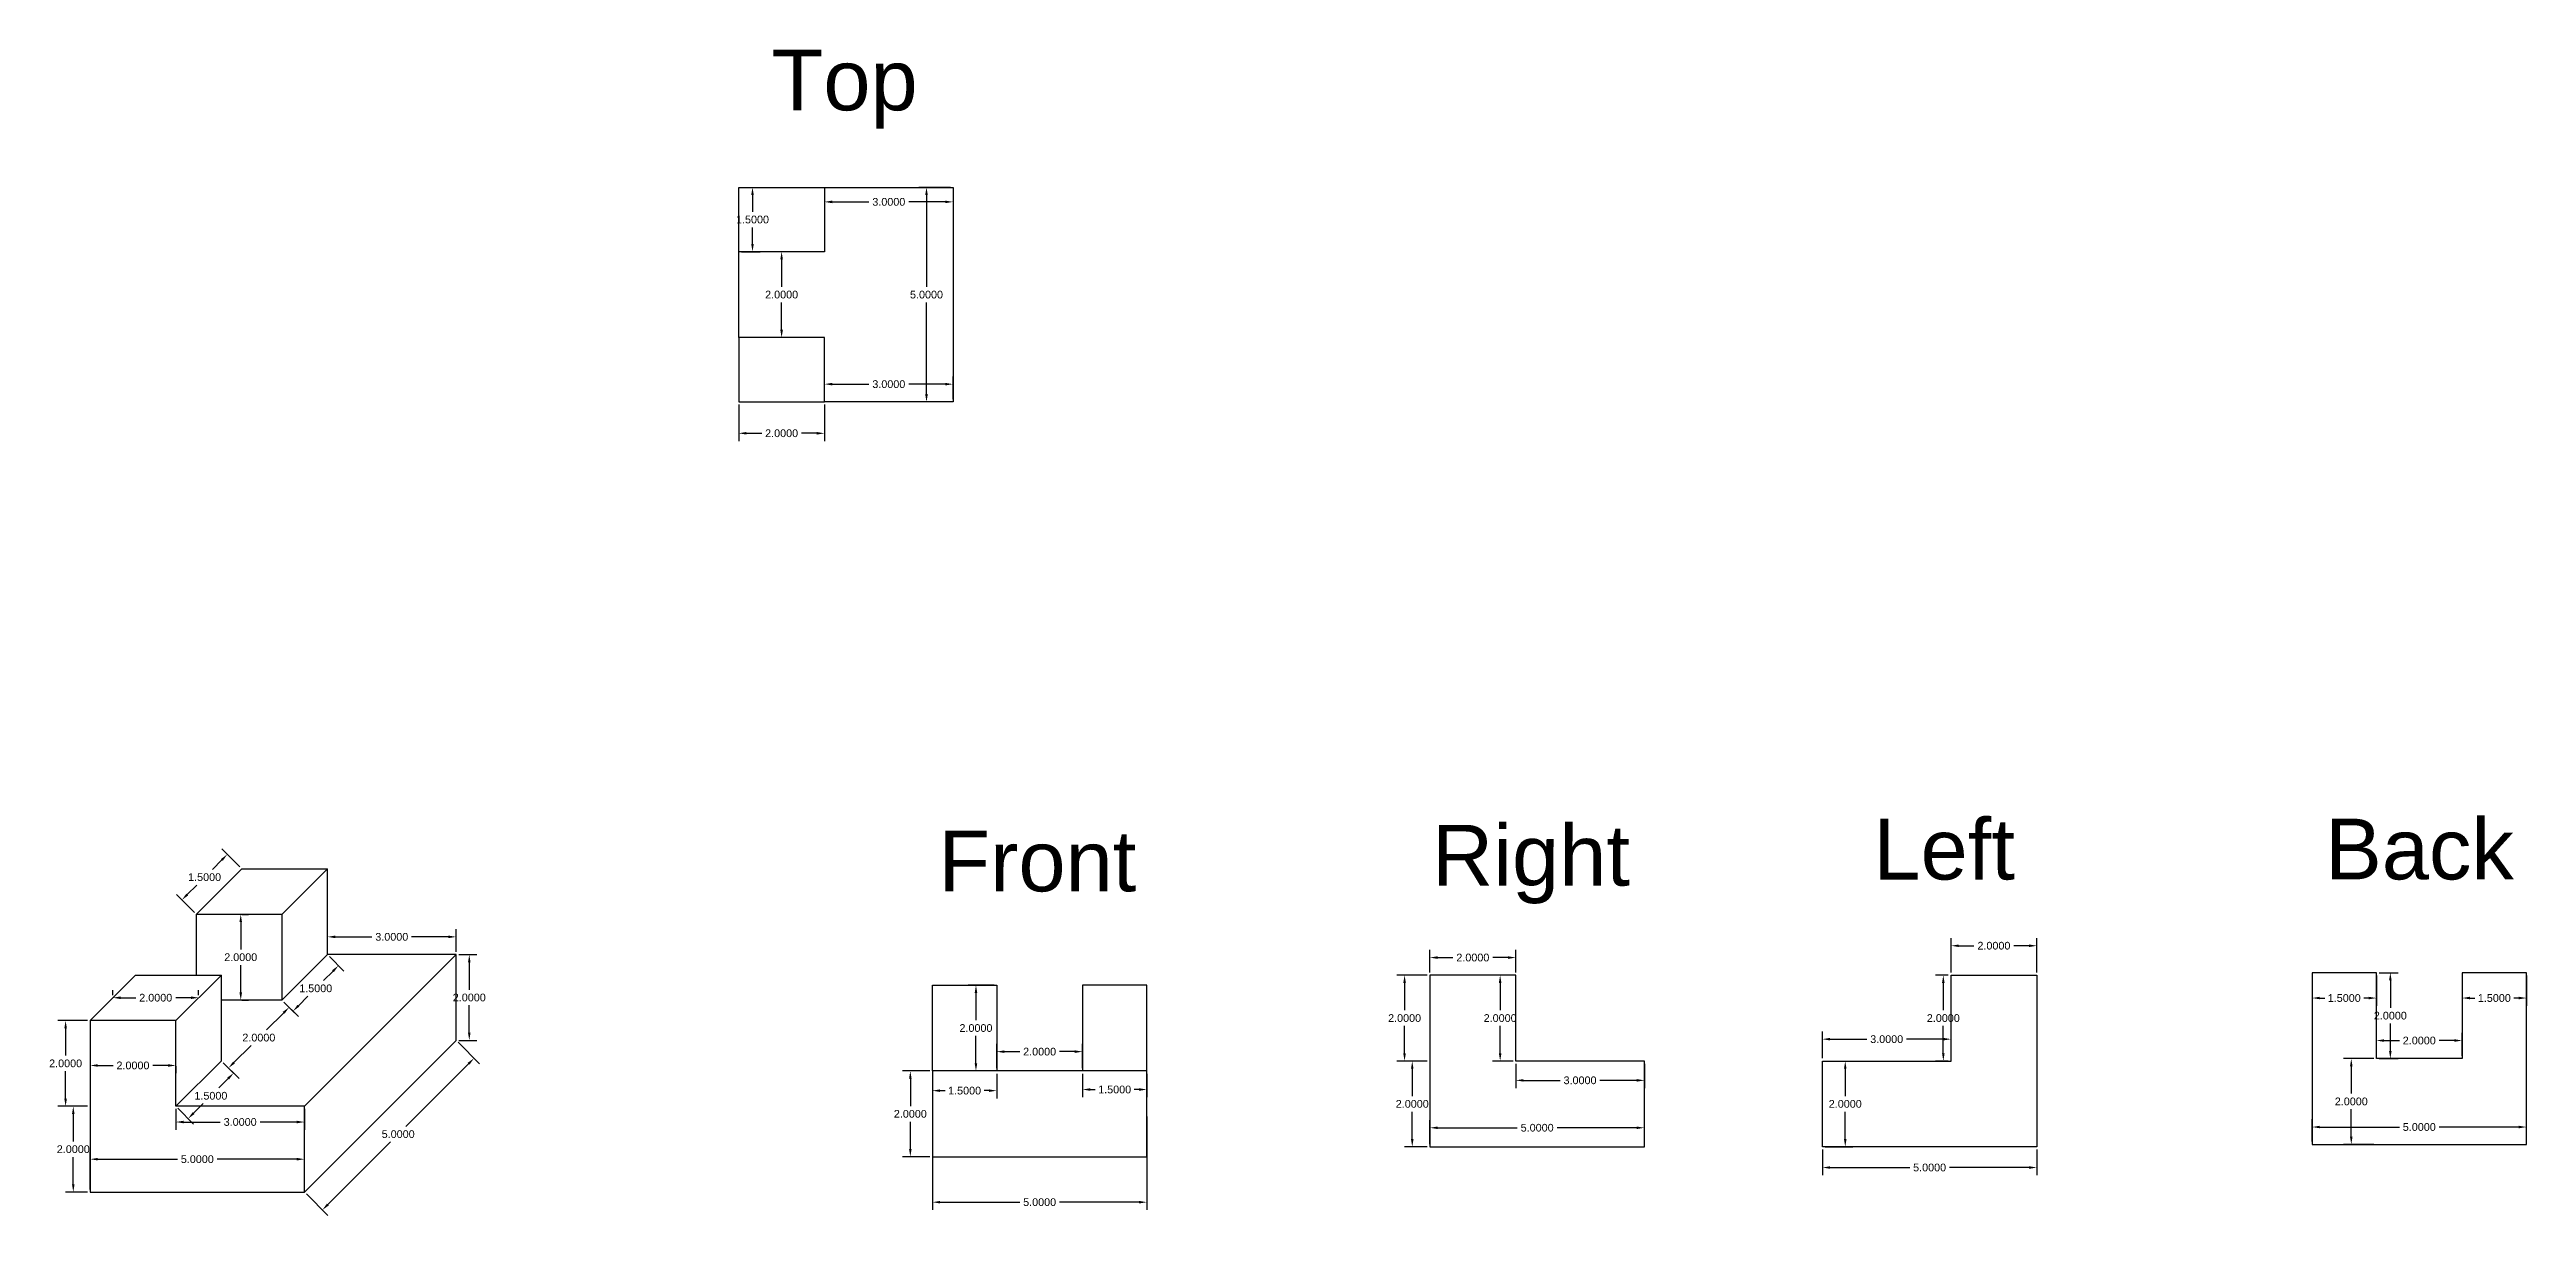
# Model space of a CAD drawing. Header units: centimetres. Extents: x 6 to 144, y 8 to 36.
# Drawn here: x 6.1 to 63.9, y 8.5 to 35.7 of the extents above; entities that cross this region are included whole.
import ezdxf

# ---------------------------------------------------------------- set-up
doc = ezdxf.new("R2010")
doc.units = ezdxf.units.CM
doc.header["$MEASUREMENT"] = 0
doc.styles.get("Standard").update_dxf_attribs({"font": 'arial.ttf'})
doc.dimstyles.get("Standard").update_dxf_attribs({"dimtxt": 0.18, "dimasz": 0.18, "dimexe": 0.18, "dimexo": 0.0625, "dimgap": 0.09, "dimtad": 0, "dimtih": 1, "dimtoh": 1, "dimdec": 4, "dimzin": 0, "dimdsep": 46, "dimtxsty": 'Standard', "dimcen": 0.09, "dimadec": 0, "dimazin": 0, "dimtfac": 1, "dimtdec": 4, "dimtofl": 0, "dimtmove": 0, "dimatfit": 3, "dimfxl": 1, "dimtolj": 1, "dimtzin": 0, "dimarcsym": 0})

msp = doc.modelspace()

# ---------------------------------------------------------------- texts
for s, p in [('Front', (26.83879, 16.04812)), ('Right', (38.34948, 16.18116)), ('Left', (48.64578, 16.32346)), ('Back', (59.18179, 16.32654))]:
    msp.add_text(s, height=1.416463).set_placement(p)
at = {"insert": (22.94778, 35.67092), "char_height": 1.416463, "attachment_point": 1}
msp.add_mtext_dynamic_manual_height_columns('Top', width=8.792093, gutter_width=7.08231, heights=[0], dxfattribs=at)

# ---------------------------------------------------------------- blocks, each defined once
blk = doc.blocks.new('*D2')
at = {"color": 0, "lineweight": -2, "transparency": 16777216}
for p, q in [((26.701, 10.798), (26.701, 8.622)), ((31.701, 10.798), (31.701, 8.622)), ((26.881, 8.802), (28.737, 8.802)), ((31.521, 8.802), (29.664, 8.802))]:
    blk.add_line(p, q, dxfattribs=at)
at = {"color": 0, "transparency": 16777216}
for points in [[(26.881, 8.832), (26.881, 8.772), (26.701, 8.802)], [(31.521, 8.832), (31.521, 8.772), (31.701, 8.802)]]:
    blk.add_solid(points, dxfattribs=at)
at = {"layer": 'Defpoints', "color": 0, "transparency": 16777216}
for p in [(26.701, 10.861), (31.701, 10.861), (31.701, 8.802)]:
    blk.add_point(p, dxfattribs=at)
at = {"color": 0, "transparency": 16777216, "insert": (29.201, 8.802), "char_height": 0.18, "attachment_point": 5}
blk.add_mtext('\\A1;5.0000', dxfattribs=at)
blk = doc.blocks.new('*D4')
at = {"color": 0, "lineweight": -2, "transparency": 16777216}
for p, q in [((7.057, 9.1), (7.057, 9.984)), ((12.057, 9.1), (12.057, 9.984)), ((7.237, 9.804), (9.094, 9.804)), ((11.877, 9.804), (10.021, 9.804))]:
    blk.add_line(p, q, dxfattribs=at)
at = {"color": 0, "transparency": 16777216}
for points in [[(7.237, 9.834), (7.237, 9.774), (7.057, 9.804)], [(11.877, 9.834), (11.877, 9.774), (12.057, 9.804)]]:
    blk.add_solid(points, dxfattribs=at)
at = {"layer": 'Defpoints', "color": 0, "transparency": 16777216}
for p in [(7.057, 9.804), (7.057, 9.037), (12.057, 9.037)]:
    blk.add_point(p, dxfattribs=at)
at = {"color": 0, "transparency": 16777216, "insert": (9.557, 9.804), "char_height": 0.18, "attachment_point": 5}
blk.add_mtext('\\A1;5.0000', dxfattribs=at)
blk = doc.blocks.new('*D6')
at = {"color": 0, "lineweight": -2, "transparency": 16777216}
for p, q in [((7.057, 11.975), (7.057, 11.809)), ((7.237, 11.989), (7.593, 11.989)), ((8.877, 11.989), (8.522, 11.989)), ((9.057, 11.975), (9.057, 11.809))]:
    blk.add_line(p, q, dxfattribs=at)
at = {"color": 0, "transparency": 16777216}
for points in [[(7.237, 12.019), (7.237, 11.959), (7.057, 11.989)], [(8.877, 12.019), (8.877, 11.959), (9.057, 11.989)]]:
    blk.add_solid(points, dxfattribs=at)
at = {"layer": 'Defpoints', "color": 0, "transparency": 16777216}
for p in [(7.057, 12.037), (7.057, 11.989), (9.057, 12.037)]:
    blk.add_point(p, dxfattribs=at)
at = {"color": 0, "transparency": 16777216, "insert": (8.057, 11.989), "char_height": 0.18, "attachment_point": 5}
blk.add_mtext('\\A1;2.0000', dxfattribs=at)
blk = doc.blocks.new('*D9')
at = {"color": 0, "lineweight": -2, "transparency": 16777216}
for p, q in [((12.637, 14.529), (12.977, 14.189)), ((12.722, 14.189), (12.501, 13.968)), ((11.577, 13.468), (11.916, 13.128)), ((11.916, 13.383), (12.137, 13.604))]:
    blk.add_line(p, q, dxfattribs=at)
at = {"color": 0, "transparency": 16777216}
for points in [[(12.701, 14.21), (12.743, 14.168), (12.85, 14.316)], [(11.895, 13.404), (11.937, 13.362), (11.789, 13.256)]]:
    blk.add_solid(points, dxfattribs=at)
at = {"layer": 'Defpoints', "color": 0, "transparency": 16777216}
for p in [(12.593, 14.573), (12.85, 14.316), (11.532, 13.512)]:
    blk.add_point(p, dxfattribs=at)
at = {"color": 0, "transparency": 16777216, "insert": (12.319, 13.786), "char_height": 0.18, "attachment_point": 5}
blk.add_mtext('\\A1;1.5000', dxfattribs=at)
blk = doc.blocks.new('*D10')
at = {"color": 0, "lineweight": -2, "transparency": 16777216}
for p, q in [((11.577, 13.468), (11.827, 13.218)), ((11.572, 13.218), (11.174, 12.82)), ((10.412, 12.058), (10.81, 12.456)), ((10.162, 12.054), (10.412, 11.804))]:
    blk.add_line(p, q, dxfattribs=at)
at = {"color": 0, "transparency": 16777216}
for points in [[(11.551, 13.239), (11.593, 13.197), (11.699, 13.345)], [(10.391, 12.079), (10.434, 12.037), (10.285, 11.931)]]:
    blk.add_solid(points, dxfattribs=at)
at = {"layer": 'Defpoints', "color": 0, "transparency": 16777216}
for p in [(11.532, 13.512), (10.118, 12.098), (10.285, 11.931)]:
    blk.add_point(p, dxfattribs=at)
at = {"color": 0, "transparency": 16777216, "insert": (10.992, 12.638), "char_height": 0.18, "attachment_point": 5}
blk.add_mtext('\\A1;2.0000', dxfattribs=at)
blk = doc.blocks.new('*D11')
at = {"color": 0, "lineweight": -2, "transparency": 16777216}
for p, q in [((7.588, 13.63), (7.588, 13.748)), ((7.768, 13.568), (8.123, 13.568)), ((9.408, 13.568), (9.053, 13.568)), ((9.588, 13.63), (9.588, 13.748))]:
    blk.add_line(p, q, dxfattribs=at)
at = {"color": 0, "transparency": 16777216}
for points in [[(7.768, 13.598), (7.768, 13.538), (7.588, 13.568)], [(9.408, 13.598), (9.408, 13.538), (9.588, 13.568)]]:
    blk.add_solid(points, dxfattribs=at)
at = {"layer": 'Defpoints', "color": 0, "transparency": 16777216}
for p in [(7.588, 13.568), (9.588, 13.568), (9.588, 13.568)]:
    blk.add_point(p, dxfattribs=at)
at = {"color": 0, "transparency": 16777216, "insert": (8.588, 13.568), "char_height": 0.18, "attachment_point": 5}
blk.add_mtext('\\A1;2.0000', dxfattribs=at)
blk = doc.blocks.new('*D12')
at = {"color": 0, "lineweight": -2, "transparency": 16777216}
for p, q in [((10.57, 15.332), (10.57, 14.694)), ((10.595, 15.512), (10.75, 15.512)), ((10.57, 13.692), (10.57, 14.33)), ((10.595, 13.512), (10.75, 13.512))]:
    blk.add_line(p, q, dxfattribs=at)
at = {"color": 0, "transparency": 16777216}
for points in [[(10.54, 15.332), (10.6, 15.332), (10.57, 15.512)], [(10.54, 13.692), (10.6, 13.692), (10.57, 13.512)]]:
    blk.add_solid(points, dxfattribs=at)
at = {"layer": 'Defpoints', "color": 0, "transparency": 16777216}
for p in [(10.532, 15.512), (10.532, 13.512), (10.57, 13.512)]:
    blk.add_point(p, dxfattribs=at)
at = {"color": 0, "transparency": 16777216, "insert": (10.57, 14.512), "char_height": 0.18, "attachment_point": 5}
blk.add_mtext('\\A1;2.0000', dxfattribs=at)
blk = doc.blocks.new('*D13')
at = {"color": 0, "lineweight": -2, "transparency": 16777216}
for p, q in [((15.656, 14.573), (16.08, 14.573)), ((15.9, 14.393), (15.9, 13.755)), ((15.9, 12.753), (15.9, 13.391)), ((15.656, 12.573), (16.08, 12.573))]:
    blk.add_line(p, q, dxfattribs=at)
at = {"color": 0, "transparency": 16777216}
for points in [[(15.87, 14.393), (15.93, 14.393), (15.9, 14.573)], [(15.87, 12.753), (15.93, 12.753), (15.9, 12.573)]]:
    blk.add_solid(points, dxfattribs=at)
at = {"layer": 'Defpoints', "color": 0, "transparency": 16777216}
for p in [(15.593, 14.573), (15.593, 12.573), (15.9, 12.573)]:
    blk.add_point(p, dxfattribs=at)
at = {"color": 0, "transparency": 16777216, "insert": (15.9, 13.573), "char_height": 0.18, "attachment_point": 5}
blk.add_mtext('\\A1;2.0000', dxfattribs=at)
blk = doc.blocks.new('*D14')
at = {"color": 0, "lineweight": -2, "transparency": 16777216}
for p, q in [((12.593, 14.635), (12.593, 15.167)), ((15.593, 14.635), (15.593, 15.167)), ((12.773, 14.987), (13.63, 14.987)), ((15.413, 14.987), (14.556, 14.987))]:
    blk.add_line(p, q, dxfattribs=at)
at = {"color": 0, "transparency": 16777216}
for points in [[(12.773, 15.017), (12.773, 14.957), (12.593, 14.987)], [(15.413, 15.017), (15.413, 14.957), (15.593, 14.987)]]:
    blk.add_solid(points, dxfattribs=at)
at = {"layer": 'Defpoints', "color": 0, "transparency": 16777216}
for p in [(12.593, 14.987), (12.593, 14.573), (15.593, 14.573)]:
    blk.add_point(p, dxfattribs=at)
at = {"color": 0, "transparency": 16777216, "insert": (14.093, 14.987), "char_height": 0.18, "attachment_point": 5}
blk.add_mtext('\\A1;3.0000', dxfattribs=at)
blk = doc.blocks.new('*D15')
at = {"color": 0, "lineweight": -2, "transparency": 16777216}
for p, q in [((10.13, 16.781), (9.909, 16.56)), ((10.549, 16.617), (10.13, 17.036)), ((9.324, 15.975), (9.545, 16.196)), ((9.488, 15.556), (9.069, 15.975))]:
    blk.add_line(p, q, dxfattribs=at)
at = {"color": 0, "transparency": 16777216}
for points in [[(10.109, 16.802), (10.151, 16.76), (10.257, 16.909)], [(9.303, 15.996), (9.345, 15.954), (9.197, 15.848)]]:
    blk.add_solid(points, dxfattribs=at)
at = {"layer": 'Defpoints', "color": 0, "transparency": 16777216}
for p in [(10.257, 16.909), (10.593, 16.573), (9.532, 15.512)]:
    blk.add_point(p, dxfattribs=at)
at = {"color": 0, "transparency": 16777216, "insert": (9.727, 16.378), "char_height": 0.18, "attachment_point": 5}
blk.add_mtext('\\A1;1.5000', dxfattribs=at)
blk = doc.blocks.new('*D16')
at = {"color": 0, "lineweight": -2, "transparency": 16777216}
for p, q in [((15.637, 12.529), (16.137, 12.029)), ((15.883, 12.029), (14.424, 10.57)), ((12.602, 8.748), (14.06, 10.206)), ((12.102, 8.993), (12.602, 8.493))]:
    blk.add_line(p, q, dxfattribs=at)
at = {"color": 0, "transparency": 16777216}
for points in [[(15.861, 12.05), (15.904, 12.008), (16.01, 12.156)], [(12.58, 8.769), (12.623, 8.727), (12.474, 8.62)]]:
    blk.add_solid(points, dxfattribs=at)
at = {"layer": 'Defpoints', "color": 0, "transparency": 16777216}
for p in [(15.593, 12.573), (16.01, 12.156), (12.057, 9.037)]:
    blk.add_point(p, dxfattribs=at)
at = {"color": 0, "transparency": 16777216, "insert": (14.242, 10.388), "char_height": 0.18, "attachment_point": 5}
blk.add_mtext('\\A1;5.0000', dxfattribs=at)
blk = doc.blocks.new('*D17')
at = {"color": 0, "lineweight": -2, "transparency": 16777216}
for p, q in [((6.995, 13.037), (6.306, 13.037)), ((6.486, 12.857), (6.486, 12.219)), ((6.486, 11.217), (6.486, 11.855)), ((6.995, 11.037), (6.306, 11.037))]:
    blk.add_line(p, q, dxfattribs=at)
at = {"color": 0, "transparency": 16777216}
for points in [[(6.456, 12.857), (6.516, 12.857), (6.486, 13.037)], [(6.456, 11.217), (6.516, 11.217), (6.486, 11.037)]]:
    blk.add_solid(points, dxfattribs=at)
at = {"layer": 'Defpoints', "color": 0, "transparency": 16777216}
for p in [(7.057, 13.037), (6.486, 11.037), (7.057, 11.037)]:
    blk.add_point(p, dxfattribs=at)
at = {"color": 0, "transparency": 16777216, "insert": (6.486, 12.037), "char_height": 0.18, "attachment_point": 5}
blk.add_mtext('\\A1;2.0000', dxfattribs=at)
blk = doc.blocks.new('*D18')
at = {"color": 0, "lineweight": -2, "transparency": 16777216}
for p, q in [((9.057, 10.975), (9.057, 10.491)), ((9.237, 10.671), (10.094, 10.671)), ((11.877, 10.671), (11.021, 10.671)), ((12.057, 10.975), (12.057, 10.491))]:
    blk.add_line(p, q, dxfattribs=at)
at = {"color": 0, "transparency": 16777216}
for points in [[(9.237, 10.701), (9.237, 10.641), (9.057, 10.671)], [(11.877, 10.701), (11.877, 10.641), (12.057, 10.671)]]:
    blk.add_solid(points, dxfattribs=at)
at = {"layer": 'Defpoints', "color": 0, "transparency": 16777216}
for p in [(9.057, 11.037), (12.057, 11.037), (9.057, 10.671)]:
    blk.add_point(p, dxfattribs=at)
at = {"color": 0, "transparency": 16777216, "insert": (10.557, 10.671), "char_height": 0.18, "attachment_point": 5}
blk.add_mtext('\\A1;3.0000', dxfattribs=at)
blk = doc.blocks.new('*D19')
at = {"color": 0, "lineweight": -2, "transparency": 16777216}
for p, q in [((6.995, 11.037), (6.485, 11.037)), ((6.665, 10.857), (6.665, 10.219)), ((6.665, 9.217), (6.665, 9.855)), ((6.995, 9.037), (6.485, 9.037))]:
    blk.add_line(p, q, dxfattribs=at)
at = {"color": 0, "transparency": 16777216}
for points in [[(6.635, 10.857), (6.695, 10.857), (6.665, 11.037)], [(6.635, 9.217), (6.695, 9.217), (6.665, 9.037)]]:
    blk.add_solid(points, dxfattribs=at)
at = {"layer": 'Defpoints', "color": 0, "transparency": 16777216}
for p in [(7.057, 11.037), (6.665, 9.037), (7.057, 9.037)]:
    blk.add_point(p, dxfattribs=at)
at = {"color": 0, "transparency": 16777216, "insert": (6.665, 10.037), "char_height": 0.18, "attachment_point": 5}
blk.add_mtext('\\A1;2.0000', dxfattribs=at)
blk = doc.blocks.new('*D20')
at = {"color": 0, "lineweight": -2, "transparency": 16777216}
for p, q in [((10.277, 11.685), (10.056, 11.464)), ((10.162, 12.054), (10.531, 11.685)), ((9.102, 10.993), (9.471, 10.624)), ((9.471, 10.879), (9.692, 11.1))]:
    blk.add_line(p, q, dxfattribs=at)
at = {"color": 0, "transparency": 16777216}
for points in [[(10.256, 11.706), (10.298, 11.663), (10.404, 11.812)], [(9.45, 10.9), (9.492, 10.857), (9.343, 10.751)]]:
    blk.add_solid(points, dxfattribs=at)
at = {"layer": 'Defpoints', "color": 0, "transparency": 16777216}
for p in [(10.118, 12.098), (10.404, 11.812), (9.057, 11.037)]:
    blk.add_point(p, dxfattribs=at)
at = {"color": 0, "transparency": 16777216, "insert": (9.874, 11.282), "char_height": 0.18, "attachment_point": 5}
blk.add_mtext('\\A1;1.5000', dxfattribs=at)
blk = doc.blocks.new('*D21')
at = {"color": 0, "lineweight": -2, "transparency": 16777216}
for p, q in [((26.701, 11.798), (26.701, 11.222)), ((28.201, 11.798), (28.201, 11.222)), ((26.881, 11.402), (26.996, 11.402)), ((28.021, 11.402), (27.905, 11.402))]:
    blk.add_line(p, q, dxfattribs=at)
at = {"color": 0, "transparency": 16777216}
for points in [[(26.881, 11.432), (26.881, 11.372), (26.701, 11.402)], [(28.021, 11.432), (28.021, 11.372), (28.201, 11.402)]]:
    blk.add_solid(points, dxfattribs=at)
at = {"layer": 'Defpoints', "color": 0, "transparency": 16777216}
for p in [(26.701, 11.861), (28.201, 11.861), (28.201, 11.402)]:
    blk.add_point(p, dxfattribs=at)
at = {"color": 0, "transparency": 16777216, "insert": (27.451, 11.402), "char_height": 0.18, "attachment_point": 5}
blk.add_mtext('\\A1;1.5000', dxfattribs=at)
blk = doc.blocks.new('*D22')
at = {"color": 0, "lineweight": -2, "transparency": 16777216}
for p, q in [((28.201, 11.923), (28.201, 12.491)), ((28.381, 12.311), (28.736, 12.311)), ((30.021, 12.311), (29.665, 12.311)), ((30.201, 11.923), (30.201, 12.491))]:
    blk.add_line(p, q, dxfattribs=at)
at = {"color": 0, "transparency": 16777216}
for points in [[(28.381, 12.341), (28.381, 12.281), (28.201, 12.311)], [(30.021, 12.341), (30.021, 12.281), (30.201, 12.311)]]:
    blk.add_solid(points, dxfattribs=at)
at = {"layer": 'Defpoints', "color": 0, "transparency": 16777216}
for p in [(30.201, 12.311), (28.201, 11.861), (30.201, 11.861)]:
    blk.add_point(p, dxfattribs=at)
at = {"color": 0, "transparency": 16777216, "insert": (29.201, 12.311), "char_height": 0.18, "attachment_point": 5}
blk.add_mtext('\\A1;2.0000', dxfattribs=at)
blk = doc.blocks.new('*D23')
at = {"color": 0, "lineweight": -2, "transparency": 16777216}
for p, q in [((30.201, 11.798), (30.201, 11.248)), ((31.701, 11.798), (31.701, 11.248)), ((30.381, 11.428), (30.496, 11.428)), ((31.521, 11.428), (31.405, 11.428))]:
    blk.add_line(p, q, dxfattribs=at)
at = {"color": 0, "transparency": 16777216}
for points in [[(30.381, 11.458), (30.381, 11.398), (30.201, 11.428)], [(31.521, 11.458), (31.521, 11.398), (31.701, 11.428)]]:
    blk.add_solid(points, dxfattribs=at)
at = {"layer": 'Defpoints', "color": 0, "transparency": 16777216}
for p in [(30.201, 11.861), (31.701, 11.861), (30.201, 11.428)]:
    blk.add_point(p, dxfattribs=at)
at = {"color": 0, "transparency": 16777216, "insert": (30.951, 11.428), "char_height": 0.18, "attachment_point": 5}
blk.add_mtext('\\A1;1.5000', dxfattribs=at)
blk = doc.blocks.new('*D24')
at = {"color": 0, "lineweight": -2, "transparency": 16777216}
for p, q in [((28.138, 13.861), (27.536, 13.861)), ((27.716, 13.681), (27.716, 13.043)), ((27.716, 12.041), (27.716, 12.679)), ((28.138, 11.861), (27.536, 11.861))]:
    blk.add_line(p, q, dxfattribs=at)
at = {"color": 0, "transparency": 16777216}
for points in [[(27.686, 13.681), (27.746, 13.681), (27.716, 13.861)], [(27.686, 12.041), (27.746, 12.041), (27.716, 11.861)]]:
    blk.add_solid(points, dxfattribs=at)
at = {"layer": 'Defpoints', "color": 0, "transparency": 16777216}
for p in [(28.201, 13.861), (27.716, 11.861), (28.201, 11.861)]:
    blk.add_point(p, dxfattribs=at)
at = {"color": 0, "transparency": 16777216, "insert": (27.716, 12.861), "char_height": 0.18, "attachment_point": 5}
blk.add_mtext('\\A1;2.0000', dxfattribs=at)
blk = doc.blocks.new('*D25')
at = {"color": 0, "lineweight": -2, "transparency": 16777216}
for p, q in [((26.638, 11.861), (26.006, 11.861)), ((26.186, 11.681), (26.186, 11.043)), ((26.186, 10.041), (26.186, 10.679)), ((26.638, 9.861), (26.006, 9.861))]:
    blk.add_line(p, q, dxfattribs=at)
at = {"color": 0, "transparency": 16777216}
for points in [[(26.156, 11.681), (26.216, 11.681), (26.186, 11.861)], [(26.156, 10.041), (26.216, 10.041), (26.186, 9.861)]]:
    blk.add_solid(points, dxfattribs=at)
at = {"layer": 'Defpoints', "color": 0, "transparency": 16777216}
for p in [(26.701, 11.861), (26.186, 9.861), (26.701, 9.861)]:
    blk.add_point(p, dxfattribs=at)
at = {"color": 0, "transparency": 16777216, "insert": (26.186, 10.861), "char_height": 0.18, "attachment_point": 5}
blk.add_mtext('\\A1;2.0000', dxfattribs=at)
blk = doc.blocks.new('*D26')
at = {"color": 0, "lineweight": -2, "transparency": 16777216}
for p, q in [((38.242, 14.093), (37.532, 14.093)), ((37.712, 13.913), (37.712, 13.275)), ((37.712, 12.273), (37.712, 12.911)), ((38.242, 12.093), (37.532, 12.093))]:
    blk.add_line(p, q, dxfattribs=at)
at = {"color": 0, "transparency": 16777216}
for points in [[(37.682, 13.913), (37.742, 13.913), (37.712, 14.093)], [(37.682, 12.273), (37.742, 12.273), (37.712, 12.093)]]:
    blk.add_solid(points, dxfattribs=at)
at = {"layer": 'Defpoints', "color": 0, "transparency": 16777216}
for p in [(38.304, 14.093), (37.712, 12.093), (38.304, 12.093)]:
    blk.add_point(p, dxfattribs=at)
at = {"color": 0, "transparency": 16777216, "insert": (37.712, 13.093), "char_height": 0.18, "attachment_point": 5}
blk.add_mtext('\\A1;2.0000', dxfattribs=at)
blk = doc.blocks.new('*D27')
at = {"color": 0, "lineweight": -2, "transparency": 16777216}
for p, q in [((38.242, 12.093), (37.711, 12.093)), ((37.891, 11.913), (37.891, 11.275)), ((37.891, 10.273), (37.891, 10.911)), ((38.242, 10.093), (37.711, 10.093))]:
    blk.add_line(p, q, dxfattribs=at)
at = {"color": 0, "transparency": 16777216}
for points in [[(37.861, 11.913), (37.921, 11.913), (37.891, 12.093)], [(37.861, 10.273), (37.921, 10.273), (37.891, 10.093)]]:
    blk.add_solid(points, dxfattribs=at)
at = {"layer": 'Defpoints', "color": 0, "transparency": 16777216}
for p in [(38.304, 12.093), (37.891, 10.093), (38.304, 10.093)]:
    blk.add_point(p, dxfattribs=at)
at = {"color": 0, "transparency": 16777216, "insert": (37.891, 11.093), "char_height": 0.18, "attachment_point": 5}
blk.add_mtext('\\A1;2.0000', dxfattribs=at)
blk = doc.blocks.new('*D28')
at = {"color": 0, "lineweight": -2, "transparency": 16777216}
for p, q in [((38.304, 10.156), (38.304, 10.717)), ((38.484, 10.537), (40.341, 10.537)), ((43.124, 10.537), (41.267, 10.537)), ((43.304, 10.156), (43.304, 10.717))]:
    blk.add_line(p, q, dxfattribs=at)
at = {"color": 0, "transparency": 16777216}
for points in [[(38.484, 10.567), (38.484, 10.507), (38.304, 10.537)], [(43.124, 10.567), (43.124, 10.507), (43.304, 10.537)]]:
    blk.add_solid(points, dxfattribs=at)
at = {"layer": 'Defpoints', "color": 0, "transparency": 16777216}
for p in [(43.304, 10.537), (38.304, 10.093), (43.304, 10.093)]:
    blk.add_point(p, dxfattribs=at)
at = {"color": 0, "transparency": 16777216, "insert": (40.804, 10.537), "char_height": 0.18, "attachment_point": 5}
blk.add_mtext('\\A1;5.0000', dxfattribs=at)
blk = doc.blocks.new('*D29')
at = {"color": 0, "lineweight": -2, "transparency": 16777216}
for p, q in [((40.304, 12.031), (40.304, 11.462)), ((40.484, 11.642), (41.341, 11.642)), ((43.124, 11.642), (42.267, 11.642)), ((43.304, 12.031), (43.304, 11.462))]:
    blk.add_line(p, q, dxfattribs=at)
at = {"color": 0, "transparency": 16777216}
for points in [[(40.484, 11.672), (40.484, 11.612), (40.304, 11.642)], [(43.124, 11.672), (43.124, 11.612), (43.304, 11.642)]]:
    blk.add_solid(points, dxfattribs=at)
at = {"layer": 'Defpoints', "color": 0, "transparency": 16777216}
for p in [(40.304, 12.093), (40.304, 11.642), (43.304, 12.093)]:
    blk.add_point(p, dxfattribs=at)
at = {"color": 0, "transparency": 16777216, "insert": (41.804, 11.642), "char_height": 0.18, "attachment_point": 5}
blk.add_mtext('\\A1;3.0000', dxfattribs=at)
blk = doc.blocks.new('*D30')
at = {"color": 0, "lineweight": -2, "transparency": 16777216}
for p, q in [((40.242, 14.093), (39.761, 14.093)), ((39.941, 13.913), (39.941, 13.275)), ((39.941, 12.273), (39.941, 12.911)), ((40.242, 12.093), (39.761, 12.093))]:
    blk.add_line(p, q, dxfattribs=at)
at = {"color": 0, "transparency": 16777216}
for points in [[(39.911, 13.913), (39.971, 13.913), (39.941, 14.093)], [(39.911, 12.273), (39.971, 12.273), (39.941, 12.093)]]:
    blk.add_solid(points, dxfattribs=at)
at = {"layer": 'Defpoints', "color": 0, "transparency": 16777216}
for p in [(40.304, 14.093), (39.941, 12.093), (40.304, 12.093)]:
    blk.add_point(p, dxfattribs=at)
at = {"color": 0, "transparency": 16777216, "insert": (39.941, 13.093), "char_height": 0.18, "attachment_point": 5}
blk.add_mtext('\\A1;2.0000', dxfattribs=at)
blk = doc.blocks.new('*D31')
at = {"color": 0, "lineweight": -2, "transparency": 16777216}
for p, q in [((38.304, 14.156), (38.304, 14.684)), ((38.484, 14.504), (38.839, 14.504)), ((40.124, 14.504), (39.769, 14.504)), ((40.304, 14.156), (40.304, 14.684))]:
    blk.add_line(p, q, dxfattribs=at)
at = {"color": 0, "transparency": 16777216}
for points in [[(38.484, 14.534), (38.484, 14.474), (38.304, 14.504)], [(40.124, 14.534), (40.124, 14.474), (40.304, 14.504)]]:
    blk.add_solid(points, dxfattribs=at)
at = {"layer": 'Defpoints', "color": 0, "transparency": 16777216}
for p in [(40.304, 14.504), (38.304, 14.093), (40.304, 14.093)]:
    blk.add_point(p, dxfattribs=at)
at = {"color": 0, "transparency": 16777216, "insert": (39.304, 14.504), "char_height": 0.18, "attachment_point": 5}
blk.add_mtext('\\A1;2.0000', dxfattribs=at)
blk = doc.blocks.new('*D32')
at = {"color": 0, "lineweight": -2, "transparency": 16777216}
for p, q in [((47.456, 12.156), (47.456, 12.782)), ((50.456, 12.156), (50.456, 12.782)), ((47.636, 12.602), (48.493, 12.602)), ((50.276, 12.602), (49.419, 12.602))]:
    blk.add_line(p, q, dxfattribs=at)
at = {"color": 0, "transparency": 16777216}
for points in [[(47.636, 12.632), (47.636, 12.572), (47.456, 12.602)], [(50.276, 12.632), (50.276, 12.572), (50.456, 12.602)]]:
    blk.add_solid(points, dxfattribs=at)
at = {"layer": 'Defpoints', "color": 0, "transparency": 16777216}
for p in [(47.456, 12.602), (47.456, 12.093), (50.456, 12.093)]:
    blk.add_point(p, dxfattribs=at)
at = {"color": 0, "transparency": 16777216, "insert": (48.956, 12.602), "char_height": 0.18, "attachment_point": 5}
blk.add_mtext('\\A1;3.0000', dxfattribs=at)
blk = doc.blocks.new('*D33')
at = {"color": 0, "lineweight": -2, "transparency": 16777216}
for p, q in [((50.393, 14.093), (50.096, 14.093)), ((50.276, 13.913), (50.276, 13.275)), ((50.276, 12.273), (50.276, 12.911)), ((50.393, 12.093), (50.096, 12.093))]:
    blk.add_line(p, q, dxfattribs=at)
at = {"color": 0, "transparency": 16777216}
for points in [[(50.246, 13.913), (50.306, 13.913), (50.276, 14.093)], [(50.246, 12.273), (50.306, 12.273), (50.276, 12.093)]]:
    blk.add_solid(points, dxfattribs=at)
at = {"layer": 'Defpoints', "color": 0, "transparency": 16777216}
for p in [(50.456, 14.093), (50.276, 12.093), (50.456, 12.093)]:
    blk.add_point(p, dxfattribs=at)
at = {"color": 0, "transparency": 16777216, "insert": (50.276, 13.093), "char_height": 0.18, "attachment_point": 5}
blk.add_mtext('\\A1;2.0000', dxfattribs=at)
blk = doc.blocks.new('*D34')
at = {"color": 0, "lineweight": -2, "transparency": 16777216}
for p, q in [((47.456, 10.031), (47.456, 9.43)), ((52.456, 10.031), (52.456, 9.43)), ((47.636, 9.61), (49.493, 9.61)), ((52.276, 9.61), (50.419, 9.61))]:
    blk.add_line(p, q, dxfattribs=at)
at = {"color": 0, "transparency": 16777216}
for points in [[(47.636, 9.64), (47.636, 9.58), (47.456, 9.61)], [(52.276, 9.64), (52.276, 9.58), (52.456, 9.61)]]:
    blk.add_solid(points, dxfattribs=at)
at = {"layer": 'Defpoints', "color": 0, "transparency": 16777216}
for p in [(47.456, 10.093), (52.456, 10.093), (47.456, 9.61)]:
    blk.add_point(p, dxfattribs=at)
at = {"color": 0, "transparency": 16777216, "insert": (49.956, 9.61), "char_height": 0.18, "attachment_point": 5}
blk.add_mtext('\\A1;5.0000', dxfattribs=at)
blk = doc.blocks.new('*D35')
at = {"color": 0, "lineweight": -2, "transparency": 16777216}
for p, q in [((47.518, 12.093), (48.169, 12.093)), ((47.989, 11.913), (47.989, 11.275)), ((47.989, 10.273), (47.989, 10.911)), ((47.518, 10.093), (48.169, 10.093))]:
    blk.add_line(p, q, dxfattribs=at)
at = {"color": 0, "transparency": 16777216}
for points in [[(47.959, 11.913), (48.019, 11.913), (47.989, 12.093)], [(47.959, 10.273), (48.019, 10.273), (47.989, 10.093)]]:
    blk.add_solid(points, dxfattribs=at)
at = {"layer": 'Defpoints', "color": 0, "transparency": 16777216}
for p in [(47.456, 12.093), (47.456, 10.093), (47.989, 10.093)]:
    blk.add_point(p, dxfattribs=at)
at = {"color": 0, "transparency": 16777216, "insert": (47.989, 11.093), "char_height": 0.18, "attachment_point": 5}
blk.add_mtext('\\A1;2.0000', dxfattribs=at)
blk = doc.blocks.new('*D36')
at = {"color": 0, "lineweight": -2, "transparency": 16777216}
for p, q in [((50.456, 14.156), (50.456, 14.96)), ((50.636, 14.78), (50.991, 14.78)), ((52.276, 14.78), (51.921, 14.78)), ((52.456, 14.156), (52.456, 14.96))]:
    blk.add_line(p, q, dxfattribs=at)
at = {"color": 0, "transparency": 16777216}
for points in [[(50.636, 14.81), (50.636, 14.75), (50.456, 14.78)], [(52.276, 14.81), (52.276, 14.75), (52.456, 14.78)]]:
    blk.add_solid(points, dxfattribs=at)
at = {"layer": 'Defpoints', "color": 0, "transparency": 16777216}
for p in [(52.456, 14.78), (50.456, 14.093), (52.456, 14.093)]:
    blk.add_point(p, dxfattribs=at)
at = {"color": 0, "transparency": 16777216, "insert": (51.456, 14.78), "char_height": 0.18, "attachment_point": 5}
blk.add_mtext('\\A1;2.0000', dxfattribs=at)
blk = doc.blocks.new('*D37')
at = {"color": 0, "lineweight": -2, "transparency": 16777216}
for p, q in [((58.876, 14.088), (58.876, 13.381)), ((60.376, 14.088), (60.376, 13.381)), ((59.056, 13.561), (59.171, 13.561)), ((60.196, 13.561), (60.08, 13.561))]:
    blk.add_line(p, q, dxfattribs=at)
at = {"color": 0, "transparency": 16777216}
for points in [[(59.056, 13.591), (59.056, 13.531), (58.876, 13.561)], [(60.196, 13.591), (60.196, 13.531), (60.376, 13.561)]]:
    blk.add_solid(points, dxfattribs=at)
at = {"layer": 'Defpoints', "color": 0, "transparency": 16777216}
for p in [(58.876, 14.15), (60.376, 14.15), (60.376, 13.561)]:
    blk.add_point(p, dxfattribs=at)
at = {"color": 0, "transparency": 16777216, "insert": (59.626, 13.561), "char_height": 0.18, "attachment_point": 5}
blk.add_mtext('\\A1;1.5000', dxfattribs=at)
blk = doc.blocks.new('*D38')
at = {"color": 0, "lineweight": -2, "transparency": 16777216}
for p, q in [((62.376, 14.088), (62.376, 13.381)), ((63.876, 14.088), (63.876, 13.381)), ((62.556, 13.561), (62.671, 13.561)), ((63.696, 13.561), (63.58, 13.561))]:
    blk.add_line(p, q, dxfattribs=at)
at = {"color": 0, "transparency": 16777216}
for points in [[(62.556, 13.591), (62.556, 13.531), (62.376, 13.561)], [(63.696, 13.591), (63.696, 13.531), (63.876, 13.561)]]:
    blk.add_solid(points, dxfattribs=at)
at = {"layer": 'Defpoints', "color": 0, "transparency": 16777216}
for p in [(62.376, 14.15), (63.876, 14.15), (63.876, 13.561)]:
    blk.add_point(p, dxfattribs=at)
at = {"color": 0, "transparency": 16777216, "insert": (63.126, 13.561), "char_height": 0.18, "attachment_point": 5}
blk.add_mtext('\\A1;1.5000', dxfattribs=at)
blk = doc.blocks.new('*D39')
at = {"color": 0, "lineweight": -2, "transparency": 16777216}
for p, q in [((60.376, 12.213), (60.376, 12.75)), ((62.376, 12.213), (62.376, 12.75)), ((60.556, 12.57), (60.911, 12.57)), ((62.196, 12.57), (61.84, 12.57))]:
    blk.add_line(p, q, dxfattribs=at)
at = {"color": 0, "transparency": 16777216}
for points in [[(60.556, 12.6), (60.556, 12.54), (60.376, 12.57)], [(62.196, 12.6), (62.196, 12.54), (62.376, 12.57)]]:
    blk.add_solid(points, dxfattribs=at)
at = {"layer": 'Defpoints', "color": 0, "transparency": 16777216}
for p in [(60.376, 12.57), (60.376, 12.15), (62.376, 12.15)]:
    blk.add_point(p, dxfattribs=at)
at = {"color": 0, "transparency": 16777216, "insert": (61.376, 12.57), "char_height": 0.18, "attachment_point": 5}
blk.add_mtext('\\A1;2.0000', dxfattribs=at)
blk = doc.blocks.new('*D40')
at = {"color": 0, "lineweight": -2, "transparency": 16777216}
for p, q in [((58.876, 10.213), (58.876, 10.734)), ((59.056, 10.554), (60.912, 10.554)), ((63.696, 10.554), (61.839, 10.554)), ((63.876, 10.213), (63.876, 10.734))]:
    blk.add_line(p, q, dxfattribs=at)
at = {"color": 0, "transparency": 16777216}
for points in [[(59.056, 10.584), (59.056, 10.524), (58.876, 10.554)], [(63.696, 10.584), (63.696, 10.524), (63.876, 10.554)]]:
    blk.add_solid(points, dxfattribs=at)
at = {"layer": 'Defpoints', "color": 0, "transparency": 16777216}
for p in [(63.876, 10.554), (58.876, 10.15), (63.876, 10.15)]:
    blk.add_point(p, dxfattribs=at)
at = {"color": 0, "transparency": 16777216, "insert": (61.376, 10.554), "char_height": 0.18, "attachment_point": 5}
blk.add_mtext('\\A1;5.0000', dxfattribs=at)
blk = doc.blocks.new('*D41')
at = {"color": 0, "lineweight": -2, "transparency": 16777216}
for p, q in [((60.313, 12.15), (59.61, 12.15)), ((59.79, 11.97), (59.79, 11.332)), ((59.79, 10.33), (59.79, 10.969)), ((60.313, 10.15), (59.61, 10.15))]:
    blk.add_line(p, q, dxfattribs=at)
at = {"color": 0, "transparency": 16777216}
for points in [[(59.76, 11.97), (59.82, 11.97), (59.79, 12.15)], [(59.76, 10.33), (59.82, 10.33), (59.79, 10.15)]]:
    blk.add_solid(points, dxfattribs=at)
at = {"layer": 'Defpoints', "color": 0, "transparency": 16777216}
for p in [(60.376, 12.15), (59.79, 10.15), (60.376, 10.15)]:
    blk.add_point(p, dxfattribs=at)
at = {"color": 0, "transparency": 16777216, "insert": (59.79, 11.15), "char_height": 0.18, "attachment_point": 5}
blk.add_mtext('\\A1;2.0000', dxfattribs=at)
blk = doc.blocks.new('*D42')
at = {"color": 0, "lineweight": -2, "transparency": 16777216}
for p, q in [((60.438, 14.15), (60.881, 14.15)), ((60.701, 13.97), (60.701, 13.332)), ((60.701, 12.33), (60.701, 12.969)), ((60.438, 12.15), (60.881, 12.15))]:
    blk.add_line(p, q, dxfattribs=at)
at = {"color": 0, "transparency": 16777216}
for points in [[(60.671, 13.97), (60.731, 13.97), (60.701, 14.15)], [(60.671, 12.33), (60.731, 12.33), (60.701, 12.15)]]:
    blk.add_solid(points, dxfattribs=at)
at = {"layer": 'Defpoints', "color": 0, "transparency": 16777216}
for p in [(60.376, 14.15), (60.376, 12.15), (60.701, 12.15)]:
    blk.add_point(p, dxfattribs=at)
at = {"color": 0, "transparency": 16777216, "insert": (60.701, 13.15), "char_height": 0.18, "attachment_point": 5}
blk.add_mtext('\\A1;2.0000', dxfattribs=at)
blk = doc.blocks.new('*D43')
at = {"color": 0, "lineweight": -2, "transparency": 16777216}
for p, q in [((23.121, 30.958), (23.004, 30.958)), ((23.184, 30.778), (23.184, 30.14)), ((23.184, 29.138), (23.184, 29.776)), ((23.121, 28.958), (23.004, 28.958))]:
    blk.add_line(p, q, dxfattribs=at)
at = {"color": 0, "transparency": 16777216}
for points in [[(23.154, 30.778), (23.214, 30.778), (23.184, 30.958)], [(23.154, 29.138), (23.214, 29.138), (23.184, 28.958)]]:
    blk.add_solid(points, dxfattribs=at)
at = {"layer": 'Defpoints', "color": 0, "transparency": 16777216}
for p in [(23.184, 30.958), (23.184, 28.958), (23.184, 28.958)]:
    blk.add_point(p, dxfattribs=at)
at = {"color": 0, "transparency": 16777216, "insert": (23.184, 29.958), "char_height": 0.18, "attachment_point": 5}
blk.add_mtext('\\A1;2.0000', dxfattribs=at)
blk = doc.blocks.new('*D44')
at = {"color": 0, "lineweight": -2, "transparency": 16777216}
for p, q in [((22.246, 32.458), (22.685, 32.458)), ((22.505, 32.278), (22.505, 31.89)), ((22.505, 31.138), (22.505, 31.526)), ((22.246, 30.958), (22.685, 30.958))]:
    blk.add_line(p, q, dxfattribs=at)
at = {"color": 0, "transparency": 16777216}
for points in [[(22.475, 32.278), (22.535, 32.278), (22.505, 32.458)], [(22.475, 31.138), (22.535, 31.138), (22.505, 30.958)]]:
    blk.add_solid(points, dxfattribs=at)
at = {"layer": 'Defpoints', "color": 0, "transparency": 16777216}
for p in [(22.184, 32.458), (22.505, 32.458), (22.184, 30.958)]:
    blk.add_point(p, dxfattribs=at)
at = {"color": 0, "transparency": 16777216, "insert": (22.505, 31.708), "char_height": 0.18, "attachment_point": 5}
blk.add_mtext('\\A1;1.5000', dxfattribs=at)
blk = doc.blocks.new('*D46')
at = {"color": 0, "lineweight": -2, "transparency": 16777216}
for p, q in [((24.184, 32.396), (24.184, 31.94)), ((27.184, 32.396), (27.184, 31.94)), ((24.364, 32.12), (25.221, 32.12)), ((27.004, 32.12), (26.147, 32.12))]:
    blk.add_line(p, q, dxfattribs=at)
at = {"color": 0, "transparency": 16777216}
for points in [[(24.364, 32.15), (24.364, 32.09), (24.184, 32.12)], [(27.004, 32.15), (27.004, 32.09), (27.184, 32.12)]]:
    blk.add_solid(points, dxfattribs=at)
at = {"layer": 'Defpoints', "color": 0, "transparency": 16777216}
for p in [(24.184, 32.458), (27.184, 32.458), (27.184, 32.12)]:
    blk.add_point(p, dxfattribs=at)
at = {"color": 0, "transparency": 16777216, "insert": (25.684, 32.12), "char_height": 0.18, "attachment_point": 5}
blk.add_mtext('\\A1;3.0000', dxfattribs=at)
blk = doc.blocks.new('*D47')
at = {"color": 0, "lineweight": -2, "transparency": 16777216}
for p, q in [((27.121, 32.458), (26.383, 32.458)), ((26.563, 32.278), (26.563, 30.14)), ((26.563, 27.638), (26.563, 29.776)), ((27.121, 27.458), (26.383, 27.458))]:
    blk.add_line(p, q, dxfattribs=at)
at = {"color": 0, "transparency": 16777216}
for points in [[(26.533, 32.278), (26.593, 32.278), (26.563, 32.458)], [(26.533, 27.638), (26.593, 27.638), (26.563, 27.458)]]:
    blk.add_solid(points, dxfattribs=at)
at = {"layer": 'Defpoints', "color": 0, "transparency": 16777216}
for p in [(27.184, 32.458), (26.563, 27.458), (27.184, 27.458)]:
    blk.add_point(p, dxfattribs=at)
at = {"color": 0, "transparency": 16777216, "insert": (26.563, 29.958), "char_height": 0.18, "attachment_point": 5}
blk.add_mtext('\\A1;5.0000', dxfattribs=at)
blk = doc.blocks.new('*D48')
at = {"color": 0, "lineweight": -2, "transparency": 16777216}
for p, q in [((24.184, 27.521), (24.184, 28.051)), ((24.364, 27.871), (25.221, 27.871)), ((27.004, 27.871), (26.147, 27.871)), ((27.184, 27.521), (27.184, 28.051))]:
    blk.add_line(p, q, dxfattribs=at)
at = {"color": 0, "transparency": 16777216}
for points in [[(24.364, 27.901), (24.364, 27.841), (24.184, 27.871)], [(27.004, 27.901), (27.004, 27.841), (27.184, 27.871)]]:
    blk.add_solid(points, dxfattribs=at)
at = {"layer": 'Defpoints', "color": 0, "transparency": 16777216}
for p in [(24.184, 27.871), (24.184, 27.458), (27.184, 27.458)]:
    blk.add_point(p, dxfattribs=at)
at = {"color": 0, "transparency": 16777216, "insert": (25.684, 27.871), "char_height": 0.18, "attachment_point": 5}
blk.add_mtext('\\A1;3.0000', dxfattribs=at)
blk = doc.blocks.new('*D50')
at = {"color": 0, "lineweight": -2, "transparency": 16777216}
for p, q in [((22.184, 27.396), (22.184, 26.546)), ((24.184, 27.396), (24.184, 26.546)), ((22.364, 26.726), (22.719, 26.726)), ((24.004, 26.726), (23.649, 26.726))]:
    blk.add_line(p, q, dxfattribs=at)
at = {"color": 0, "transparency": 16777216}
for points in [[(22.364, 26.756), (22.364, 26.696), (22.184, 26.726)], [(24.004, 26.756), (24.004, 26.696), (24.184, 26.726)]]:
    blk.add_solid(points, dxfattribs=at)
at = {"layer": 'Defpoints', "color": 0, "transparency": 16777216}
for p in [(22.184, 27.458), (24.184, 27.458), (24.184, 26.726)]:
    blk.add_point(p, dxfattribs=at)
at = {"color": 0, "transparency": 16777216, "insert": (23.184, 26.726), "char_height": 0.18, "attachment_point": 5}
blk.add_mtext('\\A1;2.0000', dxfattribs=at)

# ---------------------------------------------------------------- dimensions: what is measured, and where the dimension line sits
for base, p1, p2, angle, picture, middle in [((22.50467, 32.45819), (22.1838, 30.95819), (22.1838, 32.45819), 270, '*D44', (22.50467, 31.70819)), ((27.1838, 32.11956), (24.1838, 32.45819), (27.1838, 32.45819), 180, '*D46', (25.6838, 32.11956)), ((26.56278, 27.45819), (27.1838, 32.45819), (27.1838, 27.45819), 270, '*D47', (26.56278, 29.95819)), ((23.1838, 28.95819), (23.1838, 30.95819), (23.1838, 28.95819), 270, '*D43', (23.1838, 29.95819)), ((24.1838, 27.87087), (27.1838, 27.45819), (24.1838, 27.45819), 180, '*D48', (25.6838, 27.87087)), ((10.56987, 13.51219), (10.53236, 15.51219), (10.53236, 13.51219), 90, '*D12', (10.56987, 14.51219)), ((15.89983, 12.57285), (15.59302, 14.57285), (15.59302, 12.57285), 90, '*D13', (15.89983, 13.57285)), ((37.71207, 12.09314), (38.30411, 14.09314), (38.30411, 12.09314), 90, '*D26', (37.71207, 13.09314)), ((39.94144, 12.09314), (40.30411, 14.09314), (40.30411, 12.09314), 90, '*D30', (39.94144, 13.09314)), ((50.27586, 12.09314), (50.45586, 14.09314), (50.45586, 12.09314), 90, '*D33', (50.27586, 13.09314)), ((60.70079, 12.15041), (60.37559, 14.15041), (60.37559, 12.15041), 90, '*D42', (60.70079, 13.15041)), ((27.71611, 11.86088), (28.20052, 13.86088), (28.20052, 11.86088), 90, '*D24', (27.71611, 12.86088)), ((6.48605, 11.03732), (7.05748, 13.03732), (7.05748, 11.03732), 90, '*D17', (6.48605, 12.03732)), ((59.78952, 10.15041), (60.37559, 12.15041), (60.37559, 10.15041), 90, '*D41', (59.78952, 11.15041)), ((26.18647, 9.86088), (26.70052, 11.86088), (26.70052, 9.86088), 90, '*D25', (26.18647, 10.86088)), ((37.89107, 10.09314), (38.30411, 12.09314), (38.30411, 10.09314), 90, '*D27', (37.89107, 11.09314)), ((47.98942, 10.09314), (47.45586, 12.09314), (47.45586, 10.09314), 90, '*D35', (47.98942, 11.09314)), ((6.66465, 9.03732), (7.05748, 11.03732), (7.05748, 9.03732), 90, '*D19', (6.66465, 10.03732))]:
    dim = msp.add_linear_dim(base=base, p1=p1, p2=p2, angle=angle, dimstyle='Standard')
    dim.commit()
    dim.dimension.update_dxf_attribs({"geometry": picture, "text_midpoint": middle})
dim = msp.add_linear_dim(base=(24.1838, 26.72611), p1=(22.1838, 27.45819), p2=(24.1838, 27.45819), angle=180, dimstyle='Standard')
dim.commit()
dim.dimension.update_dxf_attribs({"geometry": '*D50', "text_midpoint": (23.1838, 26.72611), "dimtype": 160})
for p1, p2, distance, picture, middle in [((9.53236, 15.51219), (10.59302, 16.57285), 0.47477, '*D15', (9.72697, 16.37824)), ((11.53236, 13.51219), (12.59302, 14.57285), -0.36274, '*D9', (12.31918, 13.78602)), ((11.53236, 13.51219), (10.11814, 12.09798), 0.23619, '*D10', (10.99226, 12.63807)), ((12.05748, 9.03732), (15.59302, 12.57285), -0.58949, '*D16', (14.24208, 10.38825)), ((9.05748, 11.03732), (10.11814, 12.09798), -0.40447, '*D20', (9.87381, 11.28165))]:
    dim = msp.add_aligned_dim(p1=p1, p2=p2, distance=distance, dimstyle='Standard')
    dim.commit()
    dim.dimension.update_dxf_attribs({"geometry": picture, "text_midpoint": middle})
for base, p1, p2, picture, middle in [((12.59302, 14.98669), (15.59302, 14.57285), (12.59302, 14.57285), '*D14', (14.09302, 14.98669)), ((40.30411, 14.50353), (38.30411, 14.09314), (40.30411, 14.09314), '*D31', (39.30411, 14.50353)), ((52.45586, 14.78045), (50.45586, 14.09314), (52.45586, 14.09314), '*D36', (51.45586, 14.78045)), ((60.37559, 13.56141), (58.87559, 14.15041), (60.37559, 14.15041), '*D37', (59.62559, 13.56141)), ((63.87559, 13.56141), (62.37559, 14.15041), (63.87559, 14.15041), '*D38', (63.12559, 13.56141)), ((9.58781, 13.56765), (7.58781, 13.56765), (9.58781, 13.56765), '*D11', (8.58781, 13.56765)), ((47.45586, 12.60187), (50.45586, 12.09314), (47.45586, 12.09314), '*D32', (48.95586, 12.60187)), ((60.37559, 12.56966), (62.37559, 12.15041), (60.37559, 12.15041), '*D39', (61.37559, 12.56966)), ((30.20052, 12.31094), (28.20052, 11.86088), (30.20052, 11.86088), '*D22', (29.20052, 12.31094)), ((7.05748, 11.98889), (9.05748, 12.03732), (7.05748, 12.03732), '*D6', (8.05748, 11.98889)), ((28.20052, 11.40202), (26.70052, 11.86088), (28.20052, 11.86088), '*D21', (27.45052, 11.40202)), ((30.20052, 11.42799), (31.70052, 11.86088), (30.20052, 11.86088), '*D23', (30.95052, 11.42799)), ((40.30411, 11.64209), (43.30411, 12.09314), (40.30411, 12.09314), '*D29', (41.80411, 11.64209)), ((9.05748, 10.67096), (12.05748, 11.03732), (9.05748, 11.03732), '*D18', (10.55748, 10.67096)), ((31.70052, 8.8016), (26.70052, 10.86088), (31.70052, 10.86088), '*D2', (29.20052, 8.8016)), ((43.30411, 10.53653), (38.30411, 10.09314), (43.30411, 10.09314), '*D28', (40.80411, 10.53653)), ((63.87559, 10.55364), (58.87559, 10.15041), (63.87559, 10.15041), '*D40', (61.37559, 10.55364)), ((7.05748, 9.80378), (12.05748, 9.03732), (7.05748, 9.03732), '*D4', (9.55748, 9.80378)), ((47.45586, 9.61036), (52.45586, 10.09314), (47.45586, 10.09314), '*D34', (49.95586, 9.61036))]:
    dim = msp.add_linear_dim(base=base, p1=p1, p2=p2, dimstyle='Standard')
    dim.commit()
    dim.dimension.update_dxf_attribs({"geometry": picture, "text_midpoint": middle})

# ---------------------------------------------------------------- linework, layer by layer
for p, q in [((22.1838, 30.95819), (22.1838, 32.45819)), ((22.1838, 32.45819), (24.1838, 32.45819)), ((24.1838, 32.45819), (24.1838, 30.95819)), ((24.1838, 32.45819), (27.1838, 32.45819)), ((27.1838, 32.45819), (27.1838, 27.45819)), ((22.1838, 28.95819), (22.1838, 30.95819)), ((24.1838, 30.95819), (22.1838, 30.95819)), ((24.1838, 28.95819), (22.1838, 28.95819)), ((22.1838, 28.95819), (22.1838, 27.45819)), ((24.1838, 27.45819), (24.1838, 28.95819)), ((22.1838, 27.45819), (24.1838, 27.45819)), ((27.1838, 27.45819), (24.1838, 27.45819)), ((9.53236, 15.51219), (10.59302, 16.57285)), ((10.59302, 16.57285), (12.59302, 16.57285)), ((12.59302, 16.57285), (11.53236, 15.51219)), ((12.59302, 14.57285), (12.59302, 16.57285)), ((11.53236, 15.51219), (9.53236, 15.51219)), ((9.53236, 15.51219), (9.53236, 14.09798)), ((11.53236, 15.51219), (11.53236, 13.51219)), ((11.53236, 13.51219), (12.59302, 14.57285)), ((15.59302, 14.57285), (12.05748, 11.03732)), ((15.59302, 14.57285), (12.59302, 14.57285)), ((15.59302, 12.57285), (15.59302, 14.57285)), ((7.05748, 13.03732), (8.11814, 14.09798)), ((8.11814, 14.09798), (10.11814, 14.09798)), ((10.11814, 14.09798), (9.05748, 13.03732)), ((10.11814, 12.09798), (10.11814, 14.09798)), ((40.30411, 14.09314), (38.30411, 14.09314)), ((38.30411, 14.09314), (38.30411, 12.09314)), ((40.30411, 12.09314), (40.30411, 14.09314)), ((50.45586, 12.09314), (50.45586, 14.09314)), ((50.45586, 14.09314), (52.45586, 14.09314)), ((52.45586, 14.09314), (52.45586, 12.09314)), ((60.37559, 14.15041), (58.87559, 14.15041)), ((58.87559, 14.15041), (58.87559, 12.15041)), ((60.37559, 12.15041), (60.37559, 14.15041)), ((63.87559, 14.15041), (62.37559, 14.15041)), ((62.37559, 14.15041), (62.37559, 12.15041)), ((63.87559, 12.15041), (63.87559, 14.15041)), ((11.53236, 13.51219), (10.11814, 13.51219)), ((26.70052, 11.86088), (26.70052, 13.86088)), ((26.70052, 13.86088), (28.20052, 13.86088)), ((28.20052, 13.86088), (28.20052, 11.86088)), ((31.70052, 13.86088), (30.20052, 13.86088)), ((30.20052, 13.86088), (30.20052, 11.86088)), ((31.70052, 11.86088), (31.70052, 13.86088)), ((9.05748, 13.03732), (7.05748, 13.03732)), ((7.05748, 13.03732), (7.05748, 9.03732)), ((9.05748, 11.03732), (9.05748, 13.03732)), ((12.05748, 9.03732), (15.59302, 12.57285)), ((58.87559, 12.15041), (58.87559, 10.15041)), ((62.37559, 12.15041), (60.37559, 12.15041)), ((63.87559, 10.15041), (63.87559, 12.15041)), ((9.05748, 11.03732), (10.11814, 12.09798)), ((31.70052, 11.86088), (26.70052, 11.86088)), ((26.70052, 11.86088), (26.70052, 9.86088)), ((31.70052, 9.86088), (31.70052, 11.86088)), ((38.30411, 12.09314), (38.30411, 10.09314)), ((43.30411, 12.09314), (40.30411, 12.09314)), ((43.30411, 10.09314), (43.30411, 12.09314)), ((47.45586, 10.09314), (47.45586, 12.09314)), ((47.45586, 12.09314), (50.45586, 12.09314)), ((52.45586, 12.09314), (52.45586, 10.09314)), ((12.05748, 11.03732), (9.05748, 11.03732)), ((12.05748, 9.03732), (12.05748, 11.03732)), ((26.70052, 9.86088), (31.70052, 9.86088)), ((38.30411, 10.09314), (43.30411, 10.09314)), ((52.45586, 10.09314), (47.45586, 10.09314)), ((58.87559, 10.15041), (63.87559, 10.15041)), ((7.05748, 9.03732), (12.05748, 9.03732))]:
    msp.add_line(p, q)

msp.set_redraw_order([(e.dxf.handle, doc.entitydb.next_handle()) for e in msp.query("TEXT MTEXT ATTDEF DIMENSION ARC_DIMENSION")])  # texts and dimensions are drawn at this point

doc.saveas('drawing.dxf')
